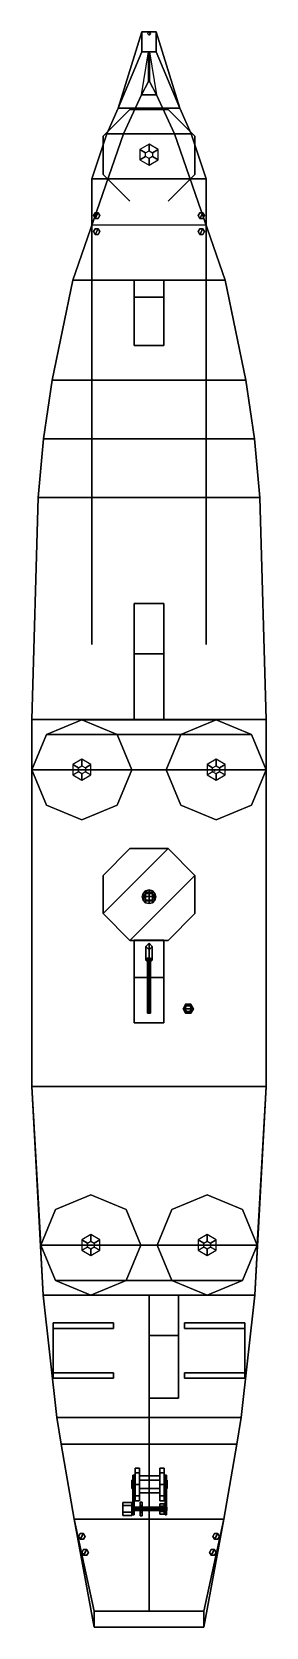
# Model space of a CAD drawing. Extents: x -3.6 to 3.6, y -24.4 to 24.4.
import ezdxf

# ---------------------------------------------------------------- set-up
doc = ezdxf.new("R2010")
doc.units = 0
doc.layers.get('0').update_dxf_attribs({"linetype": 'CONTINUOUS'})

msp = doc.modelspace()

# ---------------------------------------------------------------- linework, layer by layer
for points in [[(-0.22, 24.38, 4.03), (-0.94, 22.05, 4.03), (0.94, 22.05, 4.03), (0.22, 24.38, 4.03)], [(-0.22, 23.77, 1.68), (-0.94, 22.05, 1.68), (-0.94, 22.05, 4.03), (-0.22, 24.38, 4.03)], [(0.22, 23.77, 1.68), (-0.22, 23.77, 1.68), (-0.22, 24.38, 4.03), (0.22, 24.38, 4.03)], [(0, 24.38, 4.03), (-0.05, 24.33, 4.03), (-0.05, 24.33, 5.96), (0, 24.38, 5.96)], [(0, 24.38, 5.96), (-0.05, 24.33, 5.96), (0, 24.28, 5.96), (0.05, 24.33, 5.96)], [(0.05, 24.33, 4.03), (0, 24.38, 4.03), (0, 24.38, 5.96), (0.05, 24.33, 5.96)], [(0.22, 24.38, 4.03), (0.94, 22.05, 4.03), (0.94, 22.05, 1.68), (0.22, 23.77, 1.68)], [(-0.05, 24.33, 4.03), (0, 24.28, 4.03), (0, 24.28, 5.96), (-0.05, 24.33, 5.96)], [(0, 24.28, 4.03), (0.05, 24.33, 4.03), (0.05, 24.33, 5.96), (0, 24.28, 5.96)], [(0.94, 22.05, 1.68), (-0.94, 22.05, 1.68), (-0.22, 23.77, 1.68), (0.22, 23.77, 1.68)], [(-0.02, 22.87, -1.68), (-0.23, 22.46, -1.9), (-0.23, 22.46, 1.68), (-0.02, 23.77, 1.68)], [(0.02, 22.87, -1.68), (-0.02, 22.87, -1.68), (-0.02, 23.77, 1.68), (0.02, 23.77, 1.68)], [(0.02, 23.77, 1.68), (0.23, 22.46, 1.68), (0.23, 22.46, -1.9), (0.02, 22.87, -1.68)], [(0.78, 21.27, -1.9), (-0.78, 21.27, -1.9), (-0.23, 22.46, -1.9), (0.23, 22.46, -1.9)], [(-0.23, 22.46, -1.9), (-0.78, 21.27, -1.9), (-0.78, 21.27, 1.68), (-0.23, 22.46, 1.68)], [(0.23, 22.46, -1.9), (-0.23, 22.46, -1.9), (-0.02, 22.87, -1.68), (0.02, 22.87, -1.68)], [(0.23, 22.46, 1.68), (0.78, 21.27, 1.68), (0.78, 21.27, -1.9), (0.23, 22.46, -1.9)], [(-0.582, 22.014, 4.03), (-1.404, 21.192, 4.03), (-1.404, 21.192, 4.98), (-0.582, 22.014, 4.98)], [(-1.404, 21.192, 4.03), (-0.582, 22.014, 4.03), (-0.582, 22.014, 4.98), (-1.404, 21.192, 4.98)], [(1.29, 21.27, 1.68), (-1.29, 21.27, 1.68), (-0.94, 22.05, 1.68), (0.94, 22.05, 1.68)], [(-0.94, 22.05, 4.03), (-1.29, 21.27, 4.03), (1.29, 21.27, 4.03), (0.94, 22.05, 4.03)], [(-0.94, 22.05, 1.68), (-1.29, 21.27, 1.68), (-1.29, 21.27, 4.03), (-0.94, 22.05, 4.03)], [(0.582, 22.014, 4.03), (-0.582, 22.014, 4.03), (-0.582, 22.014, 4.98), (0.582, 22.014, 4.98)], [(-0.582, 22.014, 4.03), (0.582, 22.014, 4.03), (0.582, 22.014, 4.98), (-0.582, 22.014, 4.98)], [(1.404, 21.192, 4.03), (0.582, 22.014, 4.03), (0.582, 22.014, 4.98), (1.404, 21.192, 4.98)], [(0.582, 22.014, 4.03), (1.404, 21.192, 4.03), (1.404, 21.192, 4.98), (0.582, 22.014, 4.98)], [(0.94, 22.05, 4.03), (1.29, 21.27, 4.03), (1.29, 21.27, 1.68), (0.94, 22.05, 1.68)], [(2.33, 16.8, -1.9), (-2.33, 16.8, -1.9), (-0.78, 21.27, -1.9), (0.78, 21.27, -1.9)], [(-0.78, 21.27, -1.9), (-2.33, 16.8, -1.9), (-2.33, 16.8, 1.68), (-0.78, 21.27, 1.68)], [(1.75, 19.89, 1.68), (-1.75, 19.89, 1.68), (-1.29, 21.27, 1.68), (1.29, 21.27, 1.68)], [(-1.29, 21.27, 4.03), (-1.75, 19.89, 4.03), (1.75, 19.89, 4.03), (1.29, 21.27, 4.03)], [(-1.29, 21.27, 1.68), (-1.75, 19.89, 1.68), (-1.75, 19.89, 4.03), (-1.29, 21.27, 4.03)], [(-1.404, 21.192, 4.03), (-1.404, 20.028, 4.03), (-1.404, 20.028, 4.98), (-1.404, 21.192, 4.98)], [(-1.404, 20.028, 4.03), (-1.404, 21.192, 4.03), (-1.404, 21.192, 4.98), (-1.404, 20.028, 4.98)], [(0.78, 21.27, 1.68), (2.33, 16.8, 1.68), (2.33, 16.8, -1.9), (0.78, 21.27, -1.9)], [(1.29, 21.27, 4.03), (1.75, 19.89, 4.03), (1.75, 19.89, 1.68), (1.29, 21.27, 1.68)], [(1.404, 20.028, 4.03), (1.404, 21.192, 4.03), (1.404, 21.192, 4.98), (1.404, 20.028, 4.98)], [(1.404, 21.192, 4.03), (1.404, 20.028, 4.03), (1.404, 20.028, 4.98), (1.404, 21.192, 4.98)], [(-0.104, 20.69, 5.27), (0, 20.75, 5.27), (0, 20.95, 4.03), (-0.277, 20.79, 4.03)], [(-0.104, 20.57, 5.27), (-0.104, 20.69, 5.27), (-0.277, 20.79, 4.03), (-0.277, 20.47, 4.03)], [(0, 20.51, 5.27), (-0.104, 20.57, 5.27), (-0.277, 20.47, 4.03), (0, 20.31, 4.03)], [(0, 20.75, 5.27), (0.104, 20.69, 5.27), (0.277, 20.79, 4.03), (0, 20.95, 4.03)], [(0.104, 20.57, 5.27), (0, 20.51, 5.27), (0, 20.31, 4.03), (0.277, 20.47, 4.03)], [(0.104, 20.69, 5.27), (0.104, 20.57, 5.27), (0.277, 20.47, 4.03), (0.277, 20.79, 4.03)], [(-1.404, 20.028, 4.03), (-0.582, 19.206, 4.03), (-0.582, 19.206, 4.98), (-1.404, 20.028, 4.98)], [(-0.582, 19.206, 4.03), (-1.404, 20.028, 4.03), (-1.404, 20.028, 4.98), (-0.582, 19.206, 4.98)], [(0.582, 19.206, 4.03), (1.404, 20.028, 4.03), (1.404, 20.028, 4.98), (0.582, 19.206, 4.98)], [(1.404, 20.028, 4.03), (0.582, 19.206, 4.03), (0.582, 19.206, 4.98), (1.404, 20.028, 4.98)], [(-1.75, 19.89, 4.03), (-1.75, 16.8, 4.03), (1.75, 16.8, 4.03), (1.75, 19.89, 4.03)], [(-1.75, 19.89, 1.68), (-1.75, 16.8, 1.68), (-1.75, 16.8, 4.03), (-1.75, 19.89, 4.03)], [(1.75, 19.89, 4.03), (1.75, 16.8, 4.03), (1.75, 16.8, 1.68), (1.75, 19.89, 1.68)], [(-1.65, 18.857, 4.03), (-1.7, 18.77, 4.03), (-1.7, 18.77, 4.46), (-1.65, 18.857, 4.46)], [(-1.65, 18.857, 4.46), (-1.7, 18.77, 4.46), (-1.65, 18.683, 4.46), (-1.55, 18.857, 4.46)], [(-1.7, 18.77, 4.03), (-1.65, 18.683, 4.03), (-1.65, 18.683, 4.46), (-1.7, 18.77, 4.46)], [(-1.55, 18.857, 4.03), (-1.65, 18.857, 4.03), (-1.65, 18.857, 4.46), (-1.55, 18.857, 4.46)], [(-1.55, 18.857, 4.46), (-1.65, 18.683, 4.46), (-1.55, 18.683, 4.46), (-1.5, 18.77, 4.46)], [(-1.65, 18.683, 4.03), (-1.55, 18.683, 4.03), (-1.55, 18.683, 4.46), (-1.65, 18.683, 4.46)], [(-1.5, 18.77, 4.03), (-1.55, 18.857, 4.03), (-1.55, 18.857, 4.46), (-1.5, 18.77, 4.46)], [(-1.55, 18.683, 4.03), (-1.5, 18.77, 4.03), (-1.5, 18.77, 4.46), (-1.55, 18.683, 4.46)], [(1.55, 18.857, 4.46), (1.5, 18.77, 4.46), (1.55, 18.683, 4.46), (1.65, 18.857, 4.46)], [(1.55, 18.857, 4.03), (1.5, 18.77, 4.03), (1.5, 18.77, 4.46), (1.55, 18.857, 4.46)], [(1.5, 18.77, 4.03), (1.55, 18.683, 4.03), (1.55, 18.683, 4.46), (1.5, 18.77, 4.46)], [(1.65, 18.857, 4.46), (1.55, 18.683, 4.46), (1.65, 18.683, 4.46), (1.7, 18.77, 4.46)], [(1.65, 18.857, 4.03), (1.55, 18.857, 4.03), (1.55, 18.857, 4.46), (1.65, 18.857, 4.46)], [(1.55, 18.683, 4.03), (1.65, 18.683, 4.03), (1.65, 18.683, 4.46), (1.55, 18.683, 4.46)], [(1.7, 18.77, 4.03), (1.65, 18.857, 4.03), (1.65, 18.857, 4.46), (1.7, 18.77, 4.46)], [(1.65, 18.683, 4.03), (1.7, 18.77, 4.03), (1.7, 18.77, 4.46), (1.65, 18.683, 4.46)], [(-1.75, 18.473, 1.68), (-2.33, 16.8, 1.68), (2.33, 16.8, 1.68), (1.75, 18.473, 1.68)], [(-1.65, 18.367, 4.46), (-1.7, 18.28, 4.46), (-1.65, 18.193, 4.46), (-1.55, 18.367, 4.46)], [(-1.65, 18.367, 4.03), (-1.7, 18.28, 4.03), (-1.7, 18.28, 4.46), (-1.65, 18.367, 4.46)], [(-1.7, 18.28, 4.03), (-1.65, 18.193, 4.03), (-1.65, 18.193, 4.46), (-1.7, 18.28, 4.46)], [(-1.55, 18.367, 4.46), (-1.65, 18.193, 4.46), (-1.55, 18.193, 4.46), (-1.5, 18.28, 4.46)], [(-1.55, 18.367, 4.03), (-1.65, 18.367, 4.03), (-1.65, 18.367, 4.46), (-1.55, 18.367, 4.46)], [(-1.65, 18.193, 4.03), (-1.55, 18.193, 4.03), (-1.55, 18.193, 4.46), (-1.65, 18.193, 4.46)], [(-1.5, 18.28, 4.03), (-1.55, 18.367, 4.03), (-1.55, 18.367, 4.46), (-1.5, 18.28, 4.46)], [(-1.55, 18.193, 4.03), (-1.5, 18.28, 4.03), (-1.5, 18.28, 4.46), (-1.55, 18.193, 4.46)], [(1.55, 18.367, 4.03), (1.5, 18.28, 4.03), (1.5, 18.28, 4.46), (1.55, 18.367, 4.46)], [(1.55, 18.367, 4.46), (1.5, 18.28, 4.46), (1.55, 18.193, 4.46), (1.65, 18.367, 4.46)], [(1.5, 18.28, 4.03), (1.55, 18.193, 4.03), (1.55, 18.193, 4.46), (1.5, 18.28, 4.46)], [(1.65, 18.367, 4.03), (1.55, 18.367, 4.03), (1.55, 18.367, 4.46), (1.65, 18.367, 4.46)], [(1.65, 18.367, 4.46), (1.55, 18.193, 4.46), (1.65, 18.193, 4.46), (1.7, 18.28, 4.46)], [(1.55, 18.193, 4.03), (1.65, 18.193, 4.03), (1.65, 18.193, 4.46), (1.55, 18.193, 4.46)], [(1.7, 18.28, 4.03), (1.65, 18.367, 4.03), (1.65, 18.367, 4.46), (1.7, 18.28, 4.46)], [(1.65, 18.193, 4.03), (1.7, 18.28, 4.03), (1.7, 18.28, 4.46), (1.65, 18.193, 4.46)], [(2.96, 13.74, -1.9), (-2.96, 13.74, -1.9), (-2.33, 16.8, -1.9), (2.33, 16.8, -1.9)], [(-2.33, 16.8, 1.68), (-2.96, 13.74, 1.68), (2.96, 13.74, 1.68), (2.33, 16.8, 1.68)], [(-2.33, 16.8, -1.9), (-2.96, 13.74, -1.9), (-2.96, 13.74, 1.68), (-2.33, 16.8, 1.68)], [(1.75, 16.8, 4.03), (-1.75, 16.8, 4.03), (-1.75, 16.8, 1.68), (1.75, 16.8, 1.68)], [(-1.75, 16.8, 3.47), (-1.75, 7.89, 3.47), (-1.75, 7.89, 1.68), (-1.75, 16.8, 1.68)], [(-1.75, 16.8, 1.68), (-1.75, 7.89, 1.68), (-1.75, 7.89, 3.47), (-1.75, 16.8, 3.47)], [(0.45, 16.8, 4.03), (0.45, 16.28, 4.03), (-0.45, 16.28, 4.03), (-0.45, 16.8, 4.03)], [(-0.45, 16.8, 4.03), (-0.45, 16.28, 4.03), (0.45, 16.28, 4.03), (0.45, 16.8, 4.03)], [(1.75, 16.8, 1.68), (1.75, 7.89, 1.68), (1.75, 7.89, 3.47), (1.75, 16.8, 3.47)], [(1.75, 16.8, 3.47), (1.75, 7.89, 3.47), (1.75, 7.89, 1.68), (1.75, 16.8, 1.68)], [(2.33, 16.8, 1.68), (2.96, 13.74, 1.68), (2.96, 13.74, -1.9), (2.33, 16.8, -1.9)], [(-0.45, 16.28, 4.03), (-0.45, 14.8, 1.68), (0.45, 14.8, 1.68), (0.45, 16.28, 4.03)], [(0.45, 16.28, 4.03), (0.45, 14.8, 1.68), (-0.45, 14.8, 1.68), (-0.45, 16.28, 4.03)], [(3.22, 11.95, -1.9), (-3.22, 11.95, -1.9), (-2.96, 13.74, -1.9), (2.96, 13.74, -1.9)], [(-2.96, 13.74, 1.68), (-3.22, 11.95, 1.68), (3.22, 11.95, 1.68), (2.96, 13.74, 1.68)], [(-2.96, 13.74, -1.9), (-3.22, 11.95, -1.9), (-3.22, 11.95, 1.68), (-2.96, 13.74, 1.68)], [(2.96, 13.74, 1.68), (3.22, 11.95, 1.68), (3.22, 11.95, -1.9), (2.96, 13.74, -1.9)], [(3.39, 10.16, -1.9), (-3.39, 10.16, -1.9), (-3.22, 11.95, -1.9), (3.22, 11.95, -1.9)], [(-3.22, 11.95, 1.68), (-3.39, 10.16, 1.68), (3.39, 10.16, 1.68), (3.22, 11.95, 1.68)], [(-3.22, 11.95, -1.9), (-3.39, 10.16, -1.9), (-3.39, 10.16, 1.68), (-3.22, 11.95, 1.68)], [(3.22, 11.95, 1.68), (3.39, 10.16, 1.68), (3.39, 10.16, -1.9), (3.22, 11.95, -1.9)], [(3.58, 3.38, -1.9), (-3.58, 3.38, -1.9), (-3.39, 10.16, -1.9), (3.39, 10.16, -1.9)], [(-3.39, 10.16, 1.68), (-3.58, 3.38, 1.68), (3.58, 3.38, 1.68), (3.39, 10.16, 1.68)], [(-3.39, 10.16, -1.9), (-3.58, 3.38, -1.9), (-3.58, 3.38, 1.68), (-3.39, 10.16, 1.68)], [(3.39, 10.16, 1.68), (3.58, 3.38, 1.68), (3.58, 3.38, -1.9), (3.39, 10.16, -1.9)], [(-1.75, 7.89, 1.68), (-1.75, 5.67, 1.68), (-1.75, 6.93, 2.33), (-1.75, 7.89, 3.47)], [(-1.75, 7.89, 3.47), (-1.75, 6.93, 2.33), (-1.75, 5.67, 1.68), (-1.75, 7.89, 1.68)], [(1.75, 7.89, 1.68), (1.75, 5.67, 1.68), (1.75, 6.93, 2.33), (1.75, 7.89, 3.47)], [(1.75, 7.89, 3.47), (1.75, 6.93, 2.33), (1.75, 5.67, 1.68), (1.75, 7.89, 1.68)], [(0.45, 5.38, 4.07), (0.45, 6.92, 1.68), (-0.45, 6.92, 1.68), (-0.45, 5.38, 4.07)], [(-0.45, 5.38, 4.07), (-0.45, 6.92, 1.68), (0.45, 6.92, 1.68), (0.45, 5.38, 4.07)], [(0.45, 5.38, 4.07), (0.45, 3.37, 4.07), (-0.45, 3.37, 4.07), (-0.45, 5.38, 4.07)], [(-0.45, 5.38, 4.07), (-0.45, 3.37, 4.07), (0.45, 3.37, 4.07), (0.45, 5.38, 4.07)], [(3.58, -7.84, -1.9), (-3.58, -7.84, -1.9), (-3.58, 3.38, -1.9), (3.58, 3.38, -1.9)], [(-3.58, 3.38, 1.68), (-3.58, 1.84, 1.68), (3.58, 1.84, 1.68), (3.58, 3.38, 1.68)], [(-3.58, 3.38, -1.9), (-3.58, -7.84, -1.9), (-3.58, -7.84, 1.68), (-3.58, 3.38, 1.68)], [(-3.132, 2.922, 1.68), (-2.05, 3.37, 1.68), (-2.05, 3.37, 5.07), (-3.132, 2.922, 5.07)], [(-2.05, 3.37, 1.68), (-3.132, 2.922, 1.68), (-3.132, 2.922, 5.07), (-2.05, 3.37, 5.07)], [(3.132, 2.922, 4.07), (2.05, 3.37, 4.07), (-2.05, 3.37, 4.07), (-3.132, 2.922, 4.07)], [(2.05, 3.37, 4.07), (2.05, 3.37, 1.68), (-2.05, 3.37, 1.68), (-2.05, 3.37, 4.07)], [(-2.05, 3.37, 4.07), (-0.968, 2.922, 4.07), (-0.968, 2.922, 5.07), (-2.05, 3.37, 5.07)], [(-0.968, 2.922, 4.07), (-2.05, 3.37, 4.07), (-2.05, 3.37, 5.07), (-0.968, 2.922, 5.07)], [(2.05, 3.37, 4.07), (0.968, 2.922, 4.07), (0.968, 2.922, 5.07), (2.05, 3.37, 5.07)], [(0.968, 2.922, 4.07), (2.05, 3.37, 4.07), (2.05, 3.37, 5.07), (0.968, 2.922, 5.07)], [(3.132, 2.922, 1.68), (2.05, 3.37, 1.68), (2.05, 3.37, 5.07), (3.132, 2.922, 5.07)], [(2.05, 3.37, 1.68), (3.132, 2.922, 1.68), (3.132, 2.922, 5.07), (2.05, 3.37, 5.07)], [(3.58, 3.38, 1.68), (3.58, -7.84, 1.68), (3.58, -7.84, -1.9), (3.58, 3.38, -1.9)], [(-3.58, 1.84, 1.68), (-3.132, 2.922, 1.68), (-3.132, 2.922, 5.07), (-3.58, 1.84, 5.07)], [(-3.132, 2.922, 1.68), (-3.58, 1.84, 1.68), (-3.58, 1.84, 5.07), (-3.132, 2.922, 5.07)], [(3.58, 1.84, 4.07), (3.132, 2.922, 4.07), (-3.132, 2.922, 4.07), (-3.58, 1.84, 4.07)], [(-0.968, 2.922, 4.07), (-0.52, 1.84, 4.07), (-0.52, 1.84, 5.07), (-0.968, 2.922, 5.07)], [(-0.52, 1.84, 4.07), (-0.968, 2.922, 4.07), (-0.968, 2.922, 5.07), (-0.52, 1.84, 5.07)], [(0.968, 2.922, 4.07), (0.52, 1.84, 4.07), (0.52, 1.84, 5.07), (0.968, 2.922, 5.07)], [(0.52, 1.84, 4.07), (0.968, 2.922, 4.07), (0.968, 2.922, 5.07), (0.52, 1.84, 5.07)], [(3.58, 1.84, 1.68), (3.132, 2.922, 1.68), (3.132, 2.922, 5.07), (3.58, 1.84, 5.07)], [(3.132, 2.922, 1.68), (3.58, 1.84, 1.68), (3.58, 1.84, 5.07), (3.132, 2.922, 5.07)], [(-2.154, 1.9, 5.31), (-2.05, 1.96, 5.31), (-2.05, 2.16, 4.07), (-2.327, 2, 4.07)], [(-2.154, 1.78, 5.31), (-2.154, 1.9, 5.31), (-2.327, 2, 4.07), (-2.327, 1.68, 4.07)], [(-2.05, 1.96, 5.31), (-1.946, 1.9, 5.31), (-1.773, 2, 4.07), (-2.05, 2.16, 4.07)], [(-1.946, 1.9, 5.31), (-1.946, 1.78, 5.31), (-1.773, 1.68, 4.07), (-1.773, 2, 4.07)], [(1.946, 1.9, 5.31), (2.05, 1.96, 5.31), (2.05, 2.16, 4.07), (1.773, 2, 4.07)], [(1.946, 1.78, 5.31), (1.946, 1.9, 5.31), (1.773, 2, 4.07), (1.773, 1.68, 4.07)], [(2.05, 1.96, 5.31), (2.154, 1.9, 5.31), (2.327, 2, 4.07), (2.05, 2.16, 4.07)], [(2.154, 1.9, 5.31), (2.154, 1.78, 5.31), (2.327, 1.68, 4.07), (2.327, 2, 4.07)], [(-3.58, 1.84, 1.68), (-3.58, -7.84, 1.68), (-3.58, -7.84, 4.07), (-3.58, 1.84, 4.07)], [(-3.58, 1.84, 4.07), (-3.58, -7.84, 4.07), (3.58, -7.84, 4.07), (3.58, 1.84, 4.07)], [(-3.58, 1.84, 4.07), (-3.132, 0.758, 4.07), (-3.132, 0.758, 5.07), (-3.58, 1.84, 5.07)], [(-3.132, 0.758, 4.07), (-3.58, 1.84, 4.07), (-3.58, 1.84, 5.07), (-3.132, 0.758, 5.07)], [(-2.05, 1.72, 5.31), (-2.154, 1.78, 5.31), (-2.327, 1.68, 4.07), (-2.05, 1.52, 4.07)], [(-1.946, 1.78, 5.31), (-2.05, 1.72, 5.31), (-2.05, 1.52, 4.07), (-1.773, 1.68, 4.07)], [(-0.968, 0.758, 4.07), (-0.52, 1.84, 4.07), (-0.52, 1.84, 5.07), (-0.968, 0.758, 5.07)], [(-0.52, 1.84, 4.07), (-0.968, 0.758, 4.07), (-0.968, 0.758, 5.07), (-0.52, 1.84, 5.07)], [(0.52, 1.84, 4.07), (0.968, 0.758, 4.07), (0.968, 0.758, 5.07), (0.52, 1.84, 5.07)], [(0.968, 0.758, 4.07), (0.52, 1.84, 4.07), (0.52, 1.84, 5.07), (0.968, 0.758, 5.07)], [(2.05, 1.72, 5.31), (1.946, 1.78, 5.31), (1.773, 1.68, 4.07), (2.05, 1.52, 4.07)], [(2, 1.84, 4.07), (2, 1.79, 4.07), (2, 1.79, 5.07), (2, 1.84, 5.07)], [(2, 1.84, 5.07), (2, 1.79, 5.07), (2, 1.79, 4.07), (2, 1.84, 4.07)], [(2.154, 1.78, 5.31), (2.05, 1.72, 5.31), (2.05, 1.52, 4.07), (2.327, 1.68, 4.07)], [(3.132, 0.758, 4.07), (3.58, 1.84, 4.07), (3.58, 1.84, 5.07), (3.132, 0.758, 5.07)], [(3.58, 1.84, 4.07), (3.132, 0.758, 4.07), (3.132, 0.758, 5.07), (3.58, 1.84, 5.07)], [(3.58, -7.84, 4.07), (3.58, -7.84, 1.68), (3.58, 1.84, 1.68), (3.58, 1.84, 4.07)], [(-3.132, 0.758, 4.07), (-2.05, 0.31, 4.07), (-2.05, 0.31, 5.07), (-3.132, 0.758, 5.07)], [(-2.05, 0.31, 4.07), (-3.132, 0.758, 4.07), (-3.132, 0.758, 5.07), (-2.05, 0.31, 5.07)], [(-2.05, 0.31, 4.07), (-0.968, 0.758, 4.07), (-0.968, 0.758, 5.07), (-2.05, 0.31, 5.07)], [(-0.968, 0.758, 4.07), (-2.05, 0.31, 4.07), (-2.05, 0.31, 5.07), (-0.968, 0.758, 5.07)], [(0.968, 0.758, 4.07), (2.05, 0.31, 4.07), (2.05, 0.31, 5.07), (0.968, 0.758, 5.07)], [(2.05, 0.31, 4.07), (0.968, 0.758, 4.07), (0.968, 0.758, 5.07), (2.05, 0.31, 5.07)], [(2.05, 0.31, 4.07), (3.132, 0.758, 4.07), (3.132, 0.758, 5.07), (2.05, 0.31, 5.07)], [(3.132, 0.758, 4.07), (2.05, 0.31, 4.07), (2.05, 0.31, 5.07), (3.132, 0.758, 5.07)], [(0.582, -0.566, 6.64), (-0.582, -0.566, 6.64), (-1.404, -1.388, 6.64), (-1.404, -2.552, 6.64)], [(1.404, -1.388, 6.64), (0.582, -0.566, 6.64), (-1.404, -2.552, 6.64), (-0.582, -3.374, 6.64)], [(-1.404, -1.388, 6.64), (-0.582, -0.566, 6.64), (-0.582, -0.566, 8.25), (-1.404, -1.388, 8.25)], [(-0.582, -0.566, 4.07), (-1.404, -1.388, 4.07), (-1.404, -1.388, 8.25), (-0.582, -0.566, 8.25)], [(-0.582, -0.566, 6.64), (0.582, -0.566, 6.64), (0.582, -0.566, 8.25), (-0.582, -0.566, 8.25)], [(0.582, -0.566, 4.07), (-0.582, -0.566, 4.07), (-0.582, -0.566, 8.25), (0.582, -0.566, 8.25)], [(0.582, -0.566, 6.64), (1.404, -1.388, 6.64), (1.404, -1.388, 8.25), (0.582, -0.566, 8.25)], [(1.404, -1.388, 4.07), (0.582, -0.566, 4.07), (0.582, -0.566, 8.25), (1.404, -1.388, 8.25)], [(-1.404, -2.552, 6.64), (-1.404, -1.388, 6.64), (-1.404, -1.388, 8.25), (-1.404, -2.552, 8.25)], [(-1.404, -1.388, 4.07), (-1.404, -2.552, 4.07), (-1.404, -2.552, 8.25), (-1.404, -1.388, 8.25)], [(1.404, -2.552, 6.64), (1.404, -1.388, 6.64), (-0.582, -3.374, 6.64), (0.582, -3.374, 6.64)], [(1.404, -1.388, 6.64), (1.404, -2.552, 6.64), (1.404, -2.552, 8.25), (1.404, -1.388, 8.25)], [(1.404, -2.552, 4.07), (1.404, -1.388, 4.07), (1.404, -1.388, 8.25), (1.404, -2.552, 8.25)], [(-0.182, -1.935, 8.12), (-0.21, -2.04, 8.12), (-0.21, -2.04, 8.12), (-0.182, -1.987, 8.211)], [(-0.182, -1.987, 8.029), (-0.21, -2.04, 8.12), (-0.21, -2.04, 8.12), (-0.182, -1.935, 8.12)], [(-0.105, -1.858, 8.12), (-0.182, -1.935, 8.12), (-0.182, -1.987, 8.211), (-0.105, -1.949, 8.278)], [(-0.105, -1.949, 7.962), (-0.182, -1.987, 8.029), (-0.182, -1.935, 8.12), (-0.105, -1.858, 8.12)], [(-0.105, -1.949, 8.278), (-0.182, -1.987, 8.211), (-0.182, -2.093, 8.211), (-0.105, -2.131, 8.278)], [(-0.105, -2.131, 7.963), (-0.182, -2.093, 8.029), (-0.182, -1.987, 8.029), (-0.105, -1.949, 7.962)], [(-0.075, -1.9, 6.64), (-0.15, -2.03, 6.64), (-0.15, -2.03, 7.94), (-0.075, -1.9, 7.94)], [(0.075, -1.9, 7.94), (-0.075, -1.9, 7.94), (-0.15, -2.03, 7.94), (0.15, -2.03, 7.94)], [(0, -1.83, 8.12), (-0.105, -1.858, 8.12), (-0.105, -1.949, 8.278), (0, -1.935, 8.302)], [(0, -1.935, 7.938), (-0.105, -1.949, 7.962), (-0.105, -1.858, 8.12), (0, -1.83, 8.12)], [(0, -1.935, 8.302), (-0.105, -1.949, 8.278), (-0.105, -2.131, 8.278), (0, -2.145, 8.302)], [(0, -2.145, 7.938), (-0.105, -2.131, 7.963), (-0.105, -1.949, 7.962), (0, -1.935, 7.938)], [(0.075, -1.9, 6.64), (-0.075, -1.9, 6.64), (-0.075, -1.9, 7.94), (0.075, -1.9, 7.94)], [(0.105, -1.858, 8.12), (0, -1.83, 8.12), (0, -1.935, 8.302), (0.105, -1.949, 8.278)], [(0.105, -1.949, 7.962), (0, -1.935, 7.938), (0, -1.83, 8.12), (0.105, -1.858, 8.12)], [(0.105, -1.949, 8.278), (0, -1.935, 8.302), (0, -2.145, 8.302), (0.105, -2.131, 8.278)], [(0.105, -2.131, 7.963), (0, -2.145, 7.938), (0, -1.935, 7.938), (0.105, -1.949, 7.962)], [(0.15, -2.03, 6.64), (0.075, -1.9, 6.64), (0.075, -1.9, 7.94), (0.15, -2.03, 7.94)], [(0.182, -1.935, 8.12), (0.105, -1.858, 8.12), (0.105, -1.949, 8.278), (0.182, -1.987, 8.211)], [(0.182, -1.987, 8.029), (0.105, -1.949, 7.962), (0.105, -1.858, 8.12), (0.182, -1.935, 8.12)], [(0.182, -1.987, 8.211), (0.105, -1.949, 8.278), (0.105, -2.131, 8.278), (0.182, -2.093, 8.211)], [(0.182, -2.093, 8.029), (0.105, -2.131, 7.963), (0.105, -1.949, 7.962), (0.182, -1.987, 8.029)], [(0.21, -2.04, 8.12), (0.182, -1.935, 8.12), (0.182, -1.987, 8.211), (0.21, -2.04, 8.12)], [(0.21, -2.04, 8.12), (0.182, -1.987, 8.029), (0.182, -1.935, 8.12), (0.21, -2.04, 8.12)], [(-0.182, -1.987, 8.211), (-0.21, -2.04, 8.12), (-0.21, -2.04, 8.12), (-0.182, -2.093, 8.211)], [(-0.182, -2.093, 8.029), (-0.21, -2.04, 8.12), (-0.21, -2.04, 8.12), (-0.182, -1.987, 8.029)], [(-0.182, -2.093, 8.211), (-0.21, -2.04, 8.12), (-0.21, -2.04, 8.12), (-0.182, -2.145, 8.12)], [(-0.182, -2.145, 8.12), (-0.21, -2.04, 8.12), (-0.21, -2.04, 8.12), (-0.182, -2.093, 8.029)], [(-0.105, -2.131, 8.278), (-0.182, -2.093, 8.211), (-0.182, -2.145, 8.12), (-0.105, -2.222, 8.12)], [(-0.105, -2.222, 8.12), (-0.182, -2.145, 8.12), (-0.182, -2.093, 8.029), (-0.105, -2.131, 7.963)], [(-0.15, -2.03, 6.64), (-0.075, -2.16, 6.64), (-0.075, -2.16, 7.94), (-0.15, -2.03, 7.94)], [(0.15, -2.03, 7.94), (-0.15, -2.03, 7.94), (-0.075, -2.16, 7.94), (0.075, -2.16, 7.94)], [(0, -2.145, 8.302), (-0.105, -2.131, 8.278), (-0.105, -2.222, 8.12), (0, -2.25, 8.12)], [(0, -2.25, 8.12), (-0.105, -2.222, 8.12), (-0.105, -2.131, 7.963), (0, -2.145, 7.938)], [(-0.075, -2.16, 6.64), (0.075, -2.16, 6.64), (0.075, -2.16, 7.94), (-0.075, -2.16, 7.94)], [(0.105, -2.131, 8.278), (0, -2.145, 8.302), (0, -2.25, 8.12), (0.105, -2.222, 8.12)], [(0.105, -2.222, 8.12), (0, -2.25, 8.12), (0, -2.145, 7.938), (0.105, -2.131, 7.963)], [(0.075, -2.16, 6.64), (0.15, -2.03, 6.64), (0.15, -2.03, 7.94), (0.075, -2.16, 7.94)], [(0.182, -2.093, 8.211), (0.105, -2.131, 8.278), (0.105, -2.222, 8.12), (0.182, -2.145, 8.12)], [(0.182, -2.145, 8.12), (0.105, -2.222, 8.12), (0.105, -2.131, 7.963), (0.182, -2.093, 8.029)], [(0.21, -2.04, 8.12), (0.182, -1.987, 8.211), (0.182, -2.093, 8.211), (0.21, -2.04, 8.12)], [(0.21, -2.04, 8.12), (0.182, -2.093, 8.029), (0.182, -1.987, 8.029), (0.21, -2.04, 8.12)], [(0.21, -2.04, 8.12), (0.182, -2.093, 8.211), (0.182, -2.145, 8.12), (0.21, -2.04, 8.12)], [(0.21, -2.04, 8.12), (0.182, -2.145, 8.12), (0.182, -2.093, 8.029), (0.21, -2.04, 8.12)], [(-0.582, -3.374, 6.64), (-1.404, -2.552, 6.64), (-1.404, -2.552, 8.25), (-0.582, -3.374, 8.25)], [(-1.404, -2.552, 4.07), (-0.582, -3.374, 4.07), (-0.582, -3.374, 8.25), (-1.404, -2.552, 8.25)], [(1.404, -2.552, 6.64), (0.582, -3.374, 6.64), (0.582, -3.374, 8.25), (1.404, -2.552, 8.25)], [(0.582, -3.374, 4.07), (1.404, -2.552, 4.07), (1.404, -2.552, 8.25), (0.582, -3.374, 8.25)], [(-0.582, -3.374, 4.07), (0.582, -3.374, 4.07), (0.582, -3.374, 6.64), (-0.582, -3.374, 6.64)], [(0.45, -3.37, 6.64), (0.45, -4.51, 6.64), (-0.45, -4.51, 6.64), (-0.45, -3.37, 6.64)], [(-0.45, -3.37, 6.64), (-0.45, -4.51, 6.64), (0.45, -4.51, 6.64), (0.45, -3.37, 6.64)], [(0, -3.46, 4.07), (-0.1, -3.56, 4.07), (-0.1, -3.98, 16.12), (0, -3.88, 16.12)], [(-0.1, -3.56, 4.07), (0, -3.66, 4.07), (0, -4.08, 16.12), (-0.1, -3.98, 16.12)], [(-0.1, -3.98, 16.12), (0, -4.08, 16.12), (0.1, -3.98, 16.12), (0, -3.88, 16.12)], [(0.1, -3.56, 4.07), (0, -3.46, 4.07), (0, -3.88, 16.12), (0.1, -3.98, 16.12)], [(0, -3.66, 4.07), (0.1, -3.56, 4.07), (0.1, -3.98, 16.12), (0, -4.08, 16.12)], [(0, -3.95, 12.98), (-0.05, -3.91, 12.9), (-0.05, -5.6, 14.5), (0, -5.6, 14.55)], [(-0.05, -3.91, 12.9), (0, -3.95, 12.88), (0, -5.6, 14.45), (-0.05, -5.6, 14.5)], [(0.05, -3.91, 12.9), (0, -3.95, 12.98), (0, -5.6, 14.55), (0.05, -5.6, 14.5)], [(0, -3.95, 12.88), (0.05, -3.91, 12.9), (0.05, -5.6, 14.5), (0, -5.6, 14.45)], [(0.45, -4.51, 6.64), (0.45, -5.89, 4.07), (-0.45, -5.89, 4.07), (-0.45, -4.51, 6.64)], [(-0.45, -4.51, 6.64), (-0.45, -5.89, 4.07), (0.45, -5.89, 4.07), (0.45, -4.51, 6.64)], [(1.28, -5.321, 5.93), (1.12, -5.321, 5.93), (1.04, -5.46, 5.93), (1.36, -5.46, 5.93)], [(1.04, -5.46, 5.93), (1.12, -5.321, 5.93), (1.12, -5.321, 6.34), (1.04, -5.46, 6.34)], [(1.15, -5.373, 5.89), (1.1, -5.46, 5.89), (1.04, -5.46, 5.93), (1.12, -5.321, 5.93)], [(1.12, -5.321, 5.93), (1.04, -5.46, 5.93), (1.04, -5.46, 6.34), (1.12, -5.321, 6.34)], [(1.135, -5.347, 4.07), (1.07, -5.46, 4.07), (1.07, -5.46, 5.28), (1.135, -5.347, 5.28)], [(1.135, -5.347, 5.28), (1.07, -5.46, 5.28), (1.1, -5.46, 5.35), (1.15, -5.373, 5.35)], [(1.12, -5.321, 5.93), (1.28, -5.321, 5.93), (1.28, -5.321, 6.34), (1.12, -5.321, 6.34)], [(1.25, -5.373, 5.89), (1.15, -5.373, 5.89), (1.12, -5.321, 5.93), (1.28, -5.321, 5.93)], [(1.28, -5.321, 5.93), (1.12, -5.321, 5.93), (1.12, -5.321, 6.34), (1.28, -5.321, 6.34)], [(1.265, -5.347, 4.07), (1.135, -5.347, 4.07), (1.135, -5.347, 5.28), (1.265, -5.347, 5.28)], [(1.265, -5.347, 5.28), (1.135, -5.347, 5.28), (1.15, -5.373, 5.35), (1.25, -5.373, 5.35)], [(1.3, -5.46, 5.89), (1.25, -5.373, 5.89), (1.28, -5.321, 5.93), (1.36, -5.46, 5.93)], [(1.33, -5.46, 5.28), (1.265, -5.347, 5.28), (1.25, -5.373, 5.35), (1.3, -5.46, 5.35)], [(1.33, -5.46, 4.07), (1.265, -5.347, 4.07), (1.265, -5.347, 5.28), (1.33, -5.46, 5.28)], [(1.28, -5.321, 5.93), (1.36, -5.46, 5.93), (1.36, -5.46, 6.34), (1.28, -5.321, 6.34)], [(1.36, -5.46, 5.93), (1.28, -5.321, 5.93), (1.28, -5.321, 6.34), (1.36, -5.46, 6.34)], [(-0.05, -5.6, 14.5), (0, -5.6, 14.45), (0.05, -5.6, 14.5), (0, -5.6, 14.55)], [(1.36, -5.46, 5.93), (1.04, -5.46, 5.93), (1.12, -5.599, 5.93), (1.28, -5.599, 5.93)], [(1.12, -5.599, 5.93), (1.04, -5.46, 5.93), (1.04, -5.46, 6.34), (1.12, -5.599, 6.34)], [(1.1, -5.46, 5.89), (1.15, -5.547, 5.89), (1.12, -5.599, 5.93), (1.04, -5.46, 5.93)], [(1.04, -5.46, 5.93), (1.12, -5.599, 5.93), (1.12, -5.599, 6.34), (1.04, -5.46, 6.34)], [(1.07, -5.46, 4.07), (1.135, -5.573, 4.07), (1.135, -5.573, 5.28), (1.07, -5.46, 5.28)], [(1.07, -5.46, 5.28), (1.135, -5.573, 5.28), (1.15, -5.547, 5.35), (1.1, -5.46, 5.35)], [(1.15, -5.373, 5.35), (1.1, -5.46, 5.35), (1.1, -5.46, 5.89), (1.15, -5.373, 5.89)], [(1.1, -5.46, 5.35), (1.15, -5.547, 5.35), (1.15, -5.547, 5.89), (1.1, -5.46, 5.89)], [(1.15, -5.547, 5.89), (1.25, -5.547, 5.89), (1.28, -5.599, 5.93), (1.12, -5.599, 5.93)], [(1.28, -5.599, 5.93), (1.12, -5.599, 5.93), (1.12, -5.599, 6.34), (1.28, -5.599, 6.34)], [(1.12, -5.599, 5.93), (1.28, -5.599, 5.93), (1.28, -5.599, 6.34), (1.12, -5.599, 6.34)], [(1.135, -5.573, 5.28), (1.265, -5.573, 5.28), (1.25, -5.547, 5.35), (1.15, -5.547, 5.35)], [(1.135, -5.573, 4.07), (1.265, -5.573, 4.07), (1.265, -5.573, 5.28), (1.135, -5.573, 5.28)], [(1.25, -5.373, 5.35), (1.15, -5.373, 5.35), (1.15, -5.373, 5.89), (1.25, -5.373, 5.89)], [(1.15, -5.547, 5.35), (1.25, -5.547, 5.35), (1.25, -5.547, 5.89), (1.15, -5.547, 5.89)], [(1.3, -5.46, 5.35), (1.25, -5.373, 5.35), (1.25, -5.373, 5.89), (1.3, -5.46, 5.89)], [(1.25, -5.547, 5.35), (1.3, -5.46, 5.35), (1.3, -5.46, 5.89), (1.25, -5.547, 5.89)], [(1.25, -5.547, 5.89), (1.3, -5.46, 5.89), (1.36, -5.46, 5.93), (1.28, -5.599, 5.93)], [(1.265, -5.573, 5.28), (1.33, -5.46, 5.28), (1.3, -5.46, 5.35), (1.25, -5.547, 5.35)], [(1.265, -5.573, 4.07), (1.33, -5.46, 4.07), (1.33, -5.46, 5.28), (1.265, -5.573, 5.28)], [(1.36, -5.46, 5.93), (1.28, -5.599, 5.93), (1.28, -5.599, 6.34), (1.36, -5.46, 6.34)], [(1.28, -5.599, 5.93), (1.36, -5.46, 5.93), (1.36, -5.46, 6.34), (1.28, -5.599, 6.34)], [(3.23, -14.21, -1.44), (-3.23, -14.21, -1.44), (-3.58, -7.84, -1.9), (3.58, -7.84, -1.9)], [(-3.58, -7.84, -1.9), (-3.23, -14.21, -1.44), (-3.23, -14.21, 1.68), (-3.58, -7.84, 1.68)], [(-3.58, -7.84, 1.68), (-3.314, -12.68, 1.68), (-3.31, -12.68, 4.07), (-3.58, -7.84, 4.07)], [(-3.58, -7.84, 4.07), (-3.31, -12.68, 4.07), (3.31, -12.68, 4.07), (3.58, -7.84, 4.07)], [(3.58, -7.84, 1.68), (3.23, -14.21, 1.68), (3.23, -14.21, -1.44), (3.58, -7.84, -1.9)], [(3.31, -12.68, 4.07), (3.314, -12.68, 1.68), (3.58, -7.84, 1.68), (3.58, -7.84, 4.07)], [(-1.78, -11.15, 4.07), (-2.862, -11.598, 4.07), (-2.862, -11.598, 5.07), (-1.78, -11.15, 5.07)], [(-2.862, -11.598, 4.07), (-1.78, -11.15, 4.07), (-1.78, -11.15, 5.07), (-2.862, -11.598, 5.07)], [(-0.698, -11.598, 4.07), (-1.78, -11.15, 4.07), (-1.78, -11.15, 5.07), (-0.698, -11.598, 5.07)], [(-1.78, -11.15, 4.07), (-0.698, -11.598, 4.07), (-0.698, -11.598, 5.07), (-1.78, -11.15, 5.07)], [(1.78, -11.15, 4.07), (0.698, -11.598, 4.07), (0.698, -11.598, 5.07), (1.78, -11.15, 5.07)], [(0.698, -11.598, 4.07), (1.78, -11.15, 4.07), (1.78, -11.15, 5.07), (0.698, -11.598, 5.07)], [(2.862, -11.598, 4.07), (1.78, -11.15, 4.07), (1.78, -11.15, 5.07), (2.862, -11.598, 5.07)], [(1.78, -11.15, 4.07), (2.862, -11.598, 4.07), (2.862, -11.598, 5.07), (1.78, -11.15, 5.07)], [(-2.862, -11.598, 4.07), (-3.31, -12.68, 4.07), (-3.31, -12.68, 5.07), (-2.862, -11.598, 5.07)], [(-3.31, -12.68, 4.07), (-2.862, -11.598, 4.07), (-2.862, -11.598, 5.07), (-3.31, -12.68, 5.07)], [(-0.25, -12.68, 4.07), (-0.698, -11.598, 4.07), (-0.698, -11.598, 5.07), (-0.25, -12.68, 5.07)], [(-0.698, -11.598, 4.07), (-0.25, -12.68, 4.07), (-0.25, -12.68, 5.07), (-0.698, -11.598, 5.07)], [(0.698, -11.598, 4.07), (0.25, -12.68, 4.07), (0.25, -12.68, 5.07), (0.698, -11.598, 5.07)], [(0.25, -12.68, 4.07), (0.698, -11.598, 4.07), (0.698, -11.598, 5.07), (0.25, -12.68, 5.07)], [(3.31, -12.68, 4.07), (2.862, -11.598, 4.07), (2.862, -11.598, 5.07), (3.31, -12.68, 5.07)], [(2.862, -11.598, 4.07), (3.31, -12.68, 4.07), (3.31, -12.68, 5.07), (2.862, -11.598, 5.07)], [(-1.884, -12.62, 5.31), (-1.78, -12.56, 5.31), (-1.78, -12.36, 4.07), (-2.057, -12.52, 4.07)], [(-1.884, -12.74, 5.31), (-1.884, -12.62, 5.31), (-2.057, -12.52, 4.07), (-2.057, -12.84, 4.07)], [(-1.78, -12.56, 5.31), (-1.676, -12.62, 5.31), (-1.503, -12.52, 4.07), (-1.78, -12.36, 4.07)], [(-1.676, -12.62, 5.31), (-1.676, -12.74, 5.31), (-1.503, -12.84, 4.07), (-1.503, -12.52, 4.07)], [(1.676, -12.62, 5.31), (1.78, -12.56, 5.31), (1.78, -12.36, 4.07), (1.503, -12.52, 4.07)], [(1.676, -12.74, 5.31), (1.676, -12.62, 5.31), (1.503, -12.52, 4.07), (1.503, -12.84, 4.07)], [(1.78, -12.56, 5.31), (1.884, -12.62, 5.31), (2.057, -12.52, 4.07), (1.78, -12.36, 4.07)], [(1.884, -12.62, 5.31), (1.884, -12.74, 5.31), (2.057, -12.84, 4.07), (2.057, -12.52, 4.07)], [(-3.314, -12.68, 1.68), (-3.23, -14.21, 1.68), (3.23, -14.21, 1.68), (3.314, -12.68, 1.68)], [(-2.862, -13.762, 1.68), (-3.31, -12.68, 1.68), (-3.31, -12.68, 5.07), (-2.862, -13.762, 5.07)], [(-3.31, -12.68, 1.68), (-2.862, -13.762, 1.68), (-2.862, -13.762, 5.07), (-3.31, -12.68, 5.07)], [(-3.31, -12.68, 4.07), (-2.862, -13.762, 4.07), (2.862, -13.762, 4.07), (3.31, -12.68, 4.07)], [(-1.78, -12.8, 5.31), (-1.884, -12.74, 5.31), (-2.057, -12.84, 4.07), (-1.78, -13, 4.07)], [(-1.676, -12.74, 5.31), (-1.78, -12.8, 5.31), (-1.78, -13, 4.07), (-1.503, -12.84, 4.07)], [(-0.25, -12.68, 4.07), (-0.698, -13.762, 4.07), (-0.698, -13.762, 5.07), (-0.25, -12.68, 5.07)], [(-0.698, -13.762, 4.07), (-0.25, -12.68, 4.07), (-0.25, -12.68, 5.07), (-0.698, -13.762, 5.07)], [(0.698, -13.762, 4.07), (0.25, -12.68, 4.07), (0.25, -12.68, 5.07), (0.698, -13.762, 5.07)], [(0.25, -12.68, 4.07), (0.698, -13.762, 4.07), (0.698, -13.762, 5.07), (0.25, -12.68, 5.07)], [(1.78, -12.8, 5.31), (1.676, -12.74, 5.31), (1.503, -12.84, 4.07), (1.78, -13, 4.07)], [(1.884, -12.74, 5.31), (1.78, -12.8, 5.31), (1.78, -13, 4.07), (2.057, -12.84, 4.07)], [(3.31, -12.68, 1.68), (2.862, -13.762, 1.68), (2.862, -13.762, 5.07), (3.31, -12.68, 5.07)], [(2.862, -13.762, 1.68), (3.31, -12.68, 1.68), (3.31, -12.68, 5.07), (2.862, -13.762, 5.07)], [(-1.78, -14.21, 1.68), (-2.862, -13.762, 1.68), (-2.862, -13.762, 5.07), (-1.78, -14.21, 5.07)], [(-2.862, -13.762, 1.68), (-1.78, -14.21, 1.68), (-1.78, -14.21, 5.07), (-2.862, -13.762, 5.07)], [(-2.862, -13.762, 4.07), (-1.78, -14.21, 4.07), (1.78, -14.21, 4.07), (2.862, -13.762, 4.07)], [(-0.698, -13.762, 4.07), (-1.78, -14.21, 4.07), (-1.78, -14.21, 5.07), (-0.698, -13.762, 5.07)], [(-1.78, -14.21, 4.07), (-0.698, -13.762, 4.07), (-0.698, -13.762, 5.07), (-1.78, -14.21, 5.07)], [(1.78, -14.21, 4.07), (0.698, -13.762, 4.07), (0.698, -13.762, 5.07), (1.78, -14.21, 5.07)], [(0.698, -13.762, 4.07), (1.78, -14.21, 4.07), (1.78, -14.21, 5.07), (0.698, -13.762, 5.07)], [(2.862, -13.762, 1.68), (1.78, -14.21, 1.68), (1.78, -14.21, 5.07), (2.862, -13.762, 5.07)], [(1.78, -14.21, 1.68), (2.862, -13.762, 1.68), (2.862, -13.762, 5.07), (1.78, -14.21, 5.07)], [(-3.23, -14.21, 1.68), (-2.82, -17.95, 1.68), (2.82, -17.95, 1.68), (3.23, -14.21, 1.68)], [(-3.23, -14.21, -1.44), (-2.82, -17.95, -0.71), (-2.82, -17.95, 1.68), (-3.23, -14.21, 1.68)], [(0, -17.95, -1.04), (-2.82, -17.95, -0.71), (-3.23, -14.21, -1.44), (0, -14.21, -1.44)], [(-1.78, -14.21, 4.07), (-1.78, -14.21, 1.68), (1.78, -14.21, 1.68), (1.78, -14.21, 4.07)], [(2.82, -17.95, -0.71), (0, -17.95, -1.04), (0, -14.21, -1.44), (3.23, -14.21, -1.44)], [(0.9, -14.21, 4.07), (0.9, -15.44, 4.07), (0, -15.44, 4.07), (0, -14.21, 4.07)], [(0, -14.21, 4.07), (0, -15.44, 4.07), (0.9, -15.44, 4.07), (0.9, -14.21, 4.07)], [(3.23, -14.21, 1.68), (2.82, -17.95, 1.68), (2.82, -17.95, -0.71), (3.23, -14.21, -1.44)], [(-2.93, -15.06, 1.68), (-2.93, -15.23, 1.68), (-2.93, -15.23, 4.07), (-2.93, -15.06, 4.07)], [(-2.93, -15.06, 4.07), (-2.93, -15.23, 4.07), (-2.93, -15.23, 1.68), (-2.93, -15.06, 1.68)], [(-1.09, -15.06, 1.68), (-1.09, -15.23, 1.68), (-1.09, -15.23, 5.09), (-1.09, -15.06, 5.09)], [(-1.09, -15.06, 5.09), (-1.09, -15.23, 5.09), (-1.09, -15.23, 1.68), (-1.09, -15.06, 1.68)], [(2.93, -15.06, 4.07), (2.93, -15.23, 4.07), (1.09, -15.23, 5.09), (1.09, -15.06, 5.09)], [(1.09, -15.06, 5.09), (1.09, -15.23, 5.09), (2.93, -15.23, 4.07), (2.93, -15.06, 4.07)], [(1.09, -15.06, 5.09), (1.09, -15.23, 5.09), (1.09, -15.23, 1.68), (1.09, -15.06, 1.68)], [(1.09, -15.06, 1.68), (1.09, -15.23, 1.68), (1.09, -15.23, 5.09), (1.09, -15.06, 5.09)], [(2.93, -15.06, 4.07), (2.93, -15.23, 4.07), (2.93, -15.23, 1.68), (2.93, -15.06, 1.68)], [(2.93, -15.06, 1.68), (2.93, -15.23, 1.68), (2.93, -15.23, 4.07), (2.93, -15.06, 4.07)], [(-2.93, -15.23, 3.9), (-2.93, -15.23, 4.07), (-2.93, -16.58, 4.07), (-2.93, -16.58, 3.9)], [(-2.93, -16.58, 3.9), (-2.93, -16.58, 4.07), (-2.93, -15.23, 4.07), (-2.93, -15.23, 3.9)], [(0.9, -15.44, 4.07), (0.9, -17.36, 1.68), (0, -17.36, 1.68), (0, -15.44, 4.07)], [(0, -15.44, 4.07), (0, -17.36, 1.68), (0.9, -17.36, 1.68), (0.9, -15.44, 4.07)], [(2.93, -16.58, 3.9), (2.93, -16.58, 4.07), (2.93, -15.23, 4.07), (2.93, -15.23, 3.9)], [(2.93, -15.23, 3.9), (2.93, -15.23, 4.07), (2.93, -16.58, 4.07), (2.93, -16.58, 3.9)], [(-2.93, -16.58, 4.07), (-2.93, -16.75, 4.07), (-2.93, -16.75, 1.68), (-2.93, -16.58, 1.68)], [(-2.93, -16.58, 1.68), (-2.93, -16.75, 1.68), (-2.93, -16.75, 4.07), (-2.93, -16.58, 4.07)], [(-1.09, -16.58, 5.09), (-1.09, -16.75, 5.09), (-1.09, -16.75, 1.68), (-1.09, -16.58, 1.68)], [(-1.09, -16.58, 1.68), (-1.09, -16.75, 1.68), (-1.09, -16.75, 5.09), (-1.09, -16.58, 5.09)], [(1.09, -16.58, 1.68), (1.09, -16.75, 1.68), (1.09, -16.75, 5.09), (1.09, -16.58, 5.09)], [(1.09, -16.58, 5.09), (1.09, -16.75, 5.09), (1.09, -16.75, 1.68), (1.09, -16.58, 1.68)], [(1.09, -16.58, 5.09), (1.09, -16.75, 5.09), (2.93, -16.75, 4.07), (2.93, -16.58, 4.07)], [(2.93, -16.58, 4.07), (2.93, -16.75, 4.07), (1.09, -16.75, 5.09), (1.09, -16.58, 5.09)], [(2.93, -16.58, 1.68), (2.93, -16.75, 1.68), (2.93, -16.75, 4.07), (2.93, -16.58, 4.07)], [(2.93, -16.58, 4.07), (2.93, -16.75, 4.07), (2.93, -16.75, 1.68), (2.93, -16.58, 1.68)], [(-2.82, -17.95, -0.71), (-2.68, -18.76, -0.61), (-2.68, -18.76, 1.68), (-2.82, -17.95, 1.68)], [(-2.82, -17.95, 1.68), (-2.68, -18.76, 1.68), (2.68, -18.76, 1.68), (2.82, -17.95, 1.68)], [(0, -18.76, -0.9), (-2.68, -18.76, -0.61), (-2.82, -17.95, -0.71), (0, -17.95, -1.04)], [(2.68, -18.76, -0.61), (0, -18.76, -0.9), (0, -17.95, -1.04), (2.82, -17.95, -0.71)], [(2.82, -17.95, 1.68), (2.68, -18.76, 1.68), (2.68, -18.76, -0.61), (2.82, -17.95, -0.71)], [(-2.68, -18.76, 1.68), (-2.29, -21.05, 1.68), (2.29, -21.05, 1.68), (2.68, -18.76, 1.68)], [(-2.68, -18.76, -0.61), (-2.29, -21.05, -0.35), (-2.29, -21.05, 1.68), (-2.68, -18.76, 1.68)], [(0, -21.05, -0.9), (-2.29, -21.05, -0.35), (-2.68, -18.76, -0.61), (0, -18.76, -0.9)], [(2.29, -21.05, -0.35), (0, -21.05, -0.9), (0, -18.76, -0.9), (2.68, -18.76, -0.61)], [(2.68, -18.76, 1.68), (2.29, -21.05, 1.68), (2.29, -21.05, -0.35), (2.68, -18.76, -0.61)], [(-0.42, -19.49, 2.29), (-0.42, -20.344, 2.644), (-0.42, -19.99, 2.79), (-0.42, -19.636, 2.644)], [(-0.42, -19.636, 1.936), (-0.42, -20.49, 2.29), (-0.42, -20.344, 2.644), (-0.42, -19.49, 2.29)], [(-0.29, -19.49, 2.29), (-0.29, -19.636, 1.936), (-0.42, -19.636, 1.936), (-0.42, -19.49, 2.29)], [(-0.29, -19.636, 2.644), (-0.29, -19.49, 2.29), (-0.42, -19.49, 2.29), (-0.42, -19.636, 2.644)], [(-0.29, -20.344, 2.644), (-0.29, -19.49, 2.29), (-0.29, -19.636, 2.644), (-0.29, -19.99, 2.79)], [(-0.29, -20.49, 2.29), (-0.29, -19.636, 1.936), (-0.29, -19.49, 2.29), (-0.29, -20.344, 2.644)], [(0.33, -19.49, 2.29), (0.33, -20.344, 2.644), (0.33, -19.99, 2.79), (0.33, -19.636, 2.644)], [(0.33, -19.636, 1.936), (0.33, -20.49, 2.29), (0.33, -20.344, 2.644), (0.33, -19.49, 2.29)], [(0.46, -19.49, 2.29), (0.46, -19.636, 1.936), (0.33, -19.636, 1.936), (0.33, -19.49, 2.29)], [(0.46, -19.636, 2.644), (0.46, -19.49, 2.29), (0.33, -19.49, 2.29), (0.33, -19.636, 2.644)], [(0.46, -20.344, 2.644), (0.46, -19.49, 2.29), (0.46, -19.636, 2.644), (0.46, -19.99, 2.79)], [(0.46, -20.49, 2.29), (0.46, -19.636, 1.936), (0.46, -19.49, 2.29), (0.46, -20.344, 2.644)], [(-0.52, -19.925, 2.177), (-0.52, -19.86, 2.29), (-0.42, -19.86, 2.29), (-0.42, -19.925, 2.177)], [(-0.52, -19.925, 2.177), (-0.52, -20.055, 2.177), (-0.52, -20.12, 2.29), (-0.52, -19.86, 2.29)], [(-0.52, -19.86, 2.29), (-0.52, -19.925, 2.403), (-0.42, -19.925, 2.403), (-0.42, -19.86, 2.29)], [(-0.52, -19.86, 2.29), (-0.52, -20.12, 2.29), (-0.52, -20.055, 2.403), (-0.52, -19.925, 2.403)], [(-0.52, -19.925, 2.403), (-0.52, -20.055, 2.403), (-0.42, -20.055, 2.403), (-0.42, -19.925, 2.403)], [(-0.52, -20.055, 2.177), (-0.52, -19.925, 2.177), (-0.42, -19.925, 2.177), (-0.42, -20.055, 2.177)], [(-0.49, -19.8, 2.29), (-0.49, -19.71, 1.68), (-0.49, -20.27, 1.68), (-0.49, -20.18, 2.29)], [(-0.45, -19.8, 2.29), (-0.45, -19.71, 1.68), (-0.49, -19.71, 1.68), (-0.49, -19.8, 2.29)], [(-0.49, -19.89, 2.46), (-0.49, -19.8, 2.29), (-0.49, -20.18, 2.29), (-0.49, -20.09, 2.46)], [(-0.45, -19.89, 2.46), (-0.45, -19.8, 2.29), (-0.49, -19.8, 2.29), (-0.49, -19.89, 2.46)], [(-0.45, -20.09, 2.46), (-0.45, -19.89, 2.46), (-0.49, -19.89, 2.46), (-0.49, -20.09, 2.46)], [(-0.45, -20.27, 1.68), (-0.45, -19.71, 1.68), (-0.45, -19.8, 2.29), (-0.45, -20.18, 2.29)], [(-0.45, -20.18, 2.29), (-0.45, -19.8, 2.29), (-0.45, -19.89, 2.46), (-0.45, -20.09, 2.46)], [(-0.29, -19.99, 2.79), (-0.29, -19.636, 2.644), (-0.42, -19.636, 2.644), (-0.42, -19.99, 2.79)], [(-0.42, -19.99, 1.79), (-0.42, -20.344, 1.936), (-0.42, -20.49, 2.29), (-0.42, -19.636, 1.936)], [(-0.29, -19.636, 1.936), (-0.29, -19.99, 1.79), (-0.42, -19.99, 1.79), (-0.42, -19.636, 1.936)], [(-0.29, -20.344, 1.936), (-0.29, -19.99, 1.79), (-0.29, -19.636, 1.936), (-0.29, -20.49, 2.29)], [(0.33, -19.73, 2.29), (0.33, -19.86, 2.065), (-0.29, -19.86, 2.065), (-0.29, -19.73, 2.29)], [(0.33, -19.86, 2.515), (0.33, -19.73, 2.29), (-0.29, -19.73, 2.29), (-0.29, -19.86, 2.515)], [(0.33, -19.86, 2.065), (0.33, -20.12, 2.065), (-0.29, -20.12, 2.065), (-0.29, -19.86, 2.065)], [(0.33, -20.12, 2.515), (0.33, -19.86, 2.515), (-0.29, -19.86, 2.515), (-0.29, -20.12, 2.515)], [(0.46, -19.99, 2.79), (0.46, -19.636, 2.644), (0.33, -19.636, 2.644), (0.33, -19.99, 2.79)], [(0.33, -19.99, 1.79), (0.33, -20.344, 1.936), (0.33, -20.49, 2.29), (0.33, -19.636, 1.936)], [(0.46, -19.636, 1.936), (0.46, -19.99, 1.79), (0.33, -19.99, 1.79), (0.33, -19.636, 1.936)], [(0.46, -20.344, 1.936), (0.46, -19.99, 1.79), (0.46, -19.636, 1.936), (0.46, -20.49, 2.29)], [(0.56, -19.86, 2.29), (0.56, -19.925, 2.177), (0.46, -19.925, 2.177), (0.46, -19.86, 2.29)], [(0.56, -19.925, 2.403), (0.56, -19.86, 2.29), (0.46, -19.86, 2.29), (0.46, -19.925, 2.403)], [(0.56, -19.925, 2.177), (0.56, -20.055, 2.177), (0.46, -20.055, 2.177), (0.46, -19.925, 2.177)], [(0.56, -20.055, 2.403), (0.56, -19.925, 2.403), (0.46, -19.925, 2.403), (0.46, -20.055, 2.403)], [(0.49, -19.71, 1.68), (0.49, -20.27, 1.68), (0.49, -20.18, 2.29), (0.49, -19.8, 2.29)], [(0.53, -19.8, 2.29), (0.53, -19.71, 1.68), (0.49, -19.71, 1.68), (0.49, -19.8, 2.29)], [(0.53, -19.89, 2.46), (0.53, -19.8, 2.29), (0.49, -19.8, 2.29), (0.49, -19.89, 2.46)], [(0.49, -19.8, 2.29), (0.49, -20.18, 2.29), (0.49, -20.09, 2.46), (0.49, -19.89, 2.46)], [(0.49, -19.89, 2.46), (0.49, -20.09, 2.46), (0.53, -20.09, 2.46), (0.53, -19.89, 2.46)], [(0.53, -20.18, 2.29), (0.53, -20.27, 1.68), (0.53, -19.71, 1.68), (0.53, -19.8, 2.29)], [(0.53, -20.09, 2.46), (0.53, -20.18, 2.29), (0.53, -19.8, 2.29), (0.53, -19.89, 2.46)], [(0.56, -20.055, 2.177), (0.56, -19.925, 2.177), (0.56, -19.86, 2.29), (0.56, -20.12, 2.29)], [(0.56, -20.12, 2.29), (0.56, -19.86, 2.29), (0.56, -19.925, 2.403), (0.56, -20.055, 2.403)], [(-0.52, -20.12, 2.29), (-0.52, -20.055, 2.177), (-0.42, -20.055, 2.177), (-0.42, -20.12, 2.29)], [(-0.52, -20.055, 2.403), (-0.52, -20.12, 2.29), (-0.42, -20.12, 2.29), (-0.42, -20.055, 2.403)], [(-0.49, -20.09, 2.46), (-0.49, -20.18, 2.29), (-0.45, -20.18, 2.29), (-0.45, -20.09, 2.46)], [(-0.49, -20.18, 2.29), (-0.49, -20.195, 2.19), (-0.45, -20.195, 2.19), (-0.45, -20.18, 2.29)], [(-0.49, -20.195, 2.19), (-0.49, -20.27, 1.68), (-0.49, -20.92, 1.68), (-0.49, -20.83, 2.19)], [(-0.49, -20.195, 2.19), (-0.49, -20.83, 2.19), (-0.45, -20.83, 2.19), (-0.45, -20.195, 2.19)], [(-0.45, -20.92, 1.68), (-0.45, -20.27, 1.68), (-0.45, -20.195, 2.19), (-0.45, -20.83, 2.19)], [(-0.29, -20.344, 2.644), (-0.29, -19.99, 2.79), (-0.42, -19.99, 2.79), (-0.42, -20.344, 2.644)], [(-0.29, -19.99, 1.79), (-0.29, -20.344, 1.936), (-0.42, -20.344, 1.936), (-0.42, -19.99, 1.79)], [(-0.29, -20.344, 1.936), (-0.29, -20.49, 2.29), (-0.42, -20.49, 2.29), (-0.42, -20.344, 1.936)], [(-0.29, -20.49, 2.29), (-0.29, -20.344, 2.644), (-0.42, -20.344, 2.644), (-0.42, -20.49, 2.29)], [(0.33, -20.12, 2.065), (0.33, -20.25, 2.29), (-0.29, -20.25, 2.29), (-0.29, -20.12, 2.065)], [(0.33, -20.25, 2.29), (0.33, -20.12, 2.515), (-0.29, -20.12, 2.515), (-0.29, -20.25, 2.29)], [(0.46, -20.344, 2.644), (0.46, -19.99, 2.79), (0.33, -19.99, 2.79), (0.33, -20.344, 2.644)], [(0.46, -19.99, 1.79), (0.46, -20.344, 1.936), (0.33, -20.344, 1.936), (0.33, -19.99, 1.79)], [(0.46, -20.344, 1.936), (0.46, -20.49, 2.29), (0.33, -20.49, 2.29), (0.33, -20.344, 1.936)], [(0.46, -20.49, 2.29), (0.46, -20.344, 2.644), (0.33, -20.344, 2.644), (0.33, -20.49, 2.29)], [(0.56, -20.055, 2.177), (0.56, -20.12, 2.29), (0.46, -20.12, 2.29), (0.46, -20.055, 2.177)], [(0.56, -20.12, 2.29), (0.56, -20.055, 2.403), (0.46, -20.055, 2.403), (0.46, -20.12, 2.29)], [(0.49, -20.09, 2.46), (0.49, -20.18, 2.29), (0.53, -20.18, 2.29), (0.53, -20.09, 2.46)], [(0.49, -20.18, 2.29), (0.49, -20.195, 2.19), (0.53, -20.195, 2.19), (0.53, -20.18, 2.29)], [(0.49, -20.27, 1.68), (0.49, -20.92, 1.68), (0.49, -20.83, 2.19), (0.49, -20.195, 2.19)], [(0.49, -20.195, 2.19), (0.49, -20.83, 2.19), (0.53, -20.83, 2.19), (0.53, -20.195, 2.19)], [(0.53, -20.83, 2.19), (0.53, -20.92, 1.68), (0.53, -20.27, 1.68), (0.53, -20.195, 2.19)], [(-0.8, -20.94, 2.11), (-0.8, -20.54, 2.11), (-0.8, -20.64, 1.937), (-0.8, -20.84, 1.937)], [(-0.52, -20.54, 2.11), (-0.52, -20.64, 1.937), (-0.8, -20.64, 1.937), (-0.8, -20.54, 2.11)], [(-0.8, -20.84, 2.283), (-0.8, -20.64, 2.283), (-0.8, -20.54, 2.11), (-0.8, -20.94, 2.11)], [(-0.52, -20.64, 2.283), (-0.52, -20.54, 2.11), (-0.8, -20.54, 2.11), (-0.8, -20.64, 2.283)], [(-0.52, -20.64, 1.937), (-0.52, -20.84, 1.937), (-0.8, -20.84, 1.937), (-0.8, -20.64, 1.937)], [(-0.52, -20.84, 2.283), (-0.52, -20.64, 2.283), (-0.8, -20.64, 2.283), (-0.8, -20.84, 2.283)], [(-0.52, -20.84, 1.937), (-0.52, -20.94, 2.11), (-0.8, -20.94, 2.11), (-0.8, -20.84, 1.937)], [(-0.52, -20.94, 2.11), (-0.52, -20.84, 2.283), (-0.8, -20.84, 2.283), (-0.8, -20.94, 2.11)], [(-0.52, -20.84, 1.937), (-0.52, -20.64, 1.937), (-0.52, -20.54, 2.11), (-0.52, -20.94, 2.11)], [(-0.52, -20.94, 2.11), (-0.52, -20.54, 2.11), (-0.52, -20.64, 2.283), (-0.52, -20.84, 2.283)], [(0.55, -20.69, 2.11), (0.55, -20.715, 2.067), (-0.52, -20.715, 2.067), (-0.52, -20.69, 2.11)], [(0.55, -20.715, 2.153), (0.55, -20.69, 2.11), (-0.52, -20.69, 2.11), (-0.52, -20.715, 2.153)], [(0.55, -20.715, 2.067), (0.55, -20.765, 2.067), (-0.52, -20.765, 2.067), (-0.52, -20.715, 2.067)], [(0.55, -20.765, 2.153), (0.55, -20.715, 2.153), (-0.52, -20.715, 2.153), (-0.52, -20.765, 2.153)], [(0.55, -20.765, 2.067), (0.55, -20.79, 2.11), (-0.52, -20.79, 2.11), (-0.52, -20.765, 2.067)], [(0.55, -20.79, 2.11), (0.55, -20.765, 2.153), (-0.52, -20.765, 2.153), (-0.52, -20.79, 2.11)], [(-0.49, -20.83, 2.19), (-0.49, -20.92, 1.68), (-0.45, -20.92, 1.68), (-0.45, -20.83, 2.19)], [(-0.27, -20.95, 2.11), (-0.27, -20.53, 2.11), (-0.27, -20.635, 1.928), (-0.27, -20.845, 1.928)], [(-0.21, -20.53, 2.11), (-0.21, -20.635, 1.928), (-0.27, -20.635, 1.928), (-0.27, -20.53, 2.11)], [(-0.27, -20.845, 2.292), (-0.27, -20.635, 2.292), (-0.27, -20.53, 2.11), (-0.27, -20.95, 2.11)], [(-0.21, -20.635, 2.292), (-0.21, -20.53, 2.11), (-0.27, -20.53, 2.11), (-0.27, -20.635, 2.292)], [(-0.21, -20.635, 1.928), (-0.21, -20.845, 1.928), (-0.27, -20.845, 1.928), (-0.27, -20.635, 1.928)], [(-0.21, -20.845, 2.292), (-0.21, -20.635, 2.292), (-0.27, -20.635, 2.292), (-0.27, -20.845, 2.292)], [(-0.21, -20.845, 1.928), (-0.21, -20.95, 2.11), (-0.27, -20.95, 2.11), (-0.27, -20.845, 1.928)], [(-0.21, -20.95, 2.11), (-0.21, -20.845, 2.292), (-0.27, -20.845, 2.292), (-0.27, -20.95, 2.11)], [(-0.21, -20.845, 1.928), (-0.21, -20.635, 1.928), (-0.21, -20.53, 2.11), (-0.21, -20.95, 2.11)], [(-0.21, -20.95, 2.11), (-0.21, -20.53, 2.11), (-0.21, -20.635, 2.292), (-0.21, -20.845, 2.292)], [(0.33, -20.9, 2.11), (0.33, -20.58, 2.11), (0.33, -20.66, 1.971), (0.33, -20.82, 1.971)], [(0.46, -20.58, 2.11), (0.46, -20.66, 1.971), (0.33, -20.66, 1.971), (0.33, -20.58, 2.11)], [(0.33, -20.82, 2.249), (0.33, -20.66, 2.249), (0.33, -20.58, 2.11), (0.33, -20.9, 2.11)], [(0.46, -20.66, 2.249), (0.46, -20.58, 2.11), (0.33, -20.58, 2.11), (0.33, -20.66, 2.249)], [(0.46, -20.66, 1.971), (0.46, -20.82, 1.971), (0.33, -20.82, 1.971), (0.33, -20.66, 1.971)], [(0.46, -20.82, 2.249), (0.46, -20.66, 2.249), (0.33, -20.66, 2.249), (0.33, -20.82, 2.249)], [(0.46, -20.82, 1.971), (0.46, -20.9, 2.11), (0.33, -20.9, 2.11), (0.33, -20.82, 1.971)], [(0.46, -20.9, 2.11), (0.46, -20.82, 2.249), (0.33, -20.82, 2.249), (0.33, -20.9, 2.11)], [(0.46, -20.82, 1.971), (0.46, -20.66, 1.971), (0.46, -20.58, 2.11), (0.46, -20.9, 2.11)], [(0.46, -20.9, 2.11), (0.46, -20.58, 2.11), (0.46, -20.66, 2.249), (0.46, -20.82, 2.249)], [(0.49, -20.83, 2.19), (0.49, -20.92, 1.68), (0.53, -20.92, 1.68), (0.53, -20.83, 2.19)], [(0.55, -20.765, 2.067), (0.55, -20.715, 2.067), (0.55, -20.69, 2.11), (0.55, -20.79, 2.11)], [(0.55, -20.79, 2.11), (0.55, -20.69, 2.11), (0.55, -20.715, 2.153), (0.55, -20.765, 2.153)], [(-2.29, -21.05, 1.68), (-1.68, -24.35, 1.68), (1.68, -24.35, 1.68), (2.29, -21.05, 1.68)], [(-2.29, -21.05, -0.35), (-1.68, -23.86, -0.35), (-1.68, -24.35, 1.68), (-2.29, -21.05, 1.68)], [(0, -23.86, -0.9), (-1.68, -23.86, -0.35), (-2.29, -21.05, -0.35), (0, -21.05, -0.9)], [(1.68, -23.86, -0.35), (0, -23.86, -0.9), (0, -21.05, -0.9), (2.29, -21.05, -0.35)], [(2.29, -21.05, 1.68), (1.68, -24.35, 1.68), (1.68, -23.86, -0.35), (2.29, -21.05, -0.35)], [(-2.1, -21.493, 2.11), (-2.15, -21.58, 2.11), (-2.1, -21.667, 2.11), (-2, -21.493, 2.11)], [(-2.1, -21.493, 1.68), (-2.15, -21.58, 1.68), (-2.15, -21.58, 2.11), (-2.1, -21.493, 2.11)], [(-2.15, -21.58, 1.68), (-2.1, -21.667, 1.68), (-2.1, -21.667, 2.11), (-2.15, -21.58, 2.11)], [(-2, -21.493, 2.11), (-2.1, -21.667, 2.11), (-2, -21.667, 2.11), (-1.95, -21.58, 2.11)], [(-2, -21.493, 1.68), (-2.1, -21.493, 1.68), (-2.1, -21.493, 2.11), (-2, -21.493, 2.11)], [(-2.1, -21.667, 1.68), (-2, -21.667, 1.68), (-2, -21.667, 2.11), (-2.1, -21.667, 2.11)], [(-1.95, -21.58, 1.68), (-2, -21.493, 1.68), (-2, -21.493, 2.11), (-1.95, -21.58, 2.11)], [(-2, -21.667, 1.68), (-1.95, -21.58, 1.68), (-1.95, -21.58, 2.11), (-2, -21.667, 2.11)], [(2, -21.493, 1.68), (1.95, -21.58, 1.68), (1.95, -21.58, 2.11), (2, -21.493, 2.11)], [(2, -21.493, 2.11), (1.95, -21.58, 2.11), (2, -21.667, 2.11), (2.1, -21.493, 2.11)], [(1.95, -21.58, 1.68), (2, -21.667, 1.68), (2, -21.667, 2.11), (1.95, -21.58, 2.11)], [(2.1, -21.493, 1.68), (2, -21.493, 1.68), (2, -21.493, 2.11), (2.1, -21.493, 2.11)], [(2.1, -21.493, 2.11), (2, -21.667, 2.11), (2.1, -21.667, 2.11), (2.15, -21.58, 2.11)], [(2, -21.667, 1.68), (2.1, -21.667, 1.68), (2.1, -21.667, 2.11), (2, -21.667, 2.11)], [(2.15, -21.58, 1.68), (2.1, -21.493, 1.68), (2.1, -21.493, 2.11), (2.15, -21.58, 2.11)], [(2.1, -21.667, 1.68), (2.15, -21.58, 1.68), (2.15, -21.58, 2.11), (2.1, -21.667, 2.11)], [(-2, -21.983, 1.68), (-2.05, -22.07, 1.68), (-2.05, -22.07, 2.11), (-2, -21.983, 2.11)], [(-2, -21.983, 2.11), (-2.05, -22.07, 2.11), (-2, -22.157, 2.11), (-1.9, -21.983, 2.11)], [(-2.05, -22.07, 1.68), (-2, -22.157, 1.68), (-2, -22.157, 2.11), (-2.05, -22.07, 2.11)], [(-1.9, -21.983, 1.68), (-2, -21.983, 1.68), (-2, -21.983, 2.11), (-1.9, -21.983, 2.11)], [(-1.9, -21.983, 2.11), (-2, -22.157, 2.11), (-1.9, -22.157, 2.11), (-1.85, -22.07, 2.11)], [(-2, -22.157, 1.68), (-1.9, -22.157, 1.68), (-1.9, -22.157, 2.11), (-2, -22.157, 2.11)], [(-1.85, -22.07, 1.68), (-1.9, -21.983, 1.68), (-1.9, -21.983, 2.11), (-1.85, -22.07, 2.11)], [(-1.9, -22.157, 1.68), (-1.85, -22.07, 1.68), (-1.85, -22.07, 2.11), (-1.9, -22.157, 2.11)], [(1.9, -21.983, 2.11), (1.85, -22.07, 2.11), (1.9, -22.157, 2.11), (2, -21.983, 2.11)], [(1.9, -21.983, 1.68), (1.85, -22.07, 1.68), (1.85, -22.07, 2.11), (1.9, -21.983, 2.11)], [(1.85, -22.07, 1.68), (1.9, -22.157, 1.68), (1.9, -22.157, 2.11), (1.85, -22.07, 2.11)], [(2, -21.983, 2.11), (1.9, -22.157, 2.11), (2, -22.157, 2.11), (2.05, -22.07, 2.11)], [(2, -21.983, 1.68), (1.9, -21.983, 1.68), (1.9, -21.983, 2.11), (2, -21.983, 2.11)], [(1.9, -22.157, 1.68), (2, -22.157, 1.68), (2, -22.157, 2.11), (1.9, -22.157, 2.11)], [(2.05, -22.07, 1.68), (2, -21.983, 1.68), (2, -21.983, 2.11), (2.05, -22.07, 2.11)], [(2, -22.157, 1.68), (2.05, -22.07, 1.68), (2.05, -22.07, 2.11), (2, -22.157, 2.11)], [(1.68, -24.35, 1.68), (-1.68, -24.35, 1.68), (-1.68, -23.86, -0.35), (1.68, -23.86, -0.35)], [(1.68, -23.86, -0.35), (-1.68, -23.86, -0.35), (0, -23.86, -0.9)]]:
    msp.add_3dface(points)
at = {"invisible_edges": 1}
for points in [[(-2.93, -15.06, 4.07), (-2.93, -15.23, 4.07), (-1.09, -15.23, 5.09), (-1.09, -15.06, 5.09)], [(-1.09, -15.06, 5.09), (-1.09, -15.23, 5.09), (-2.93, -15.23, 4.07), (-2.93, -15.06, 4.07)], [(-1.09, -16.58, 5.09), (-1.09, -16.75, 5.09), (-2.93, -16.75, 4.07), (-2.93, -16.58, 4.07)], [(-2.93, -16.58, 4.07), (-2.93, -16.75, 4.07), (-1.09, -16.75, 5.09), (-1.09, -16.58, 5.09)]]:
    msp.add_3dface(points, dxfattribs=at)

doc.saveas('drawing.dxf')
